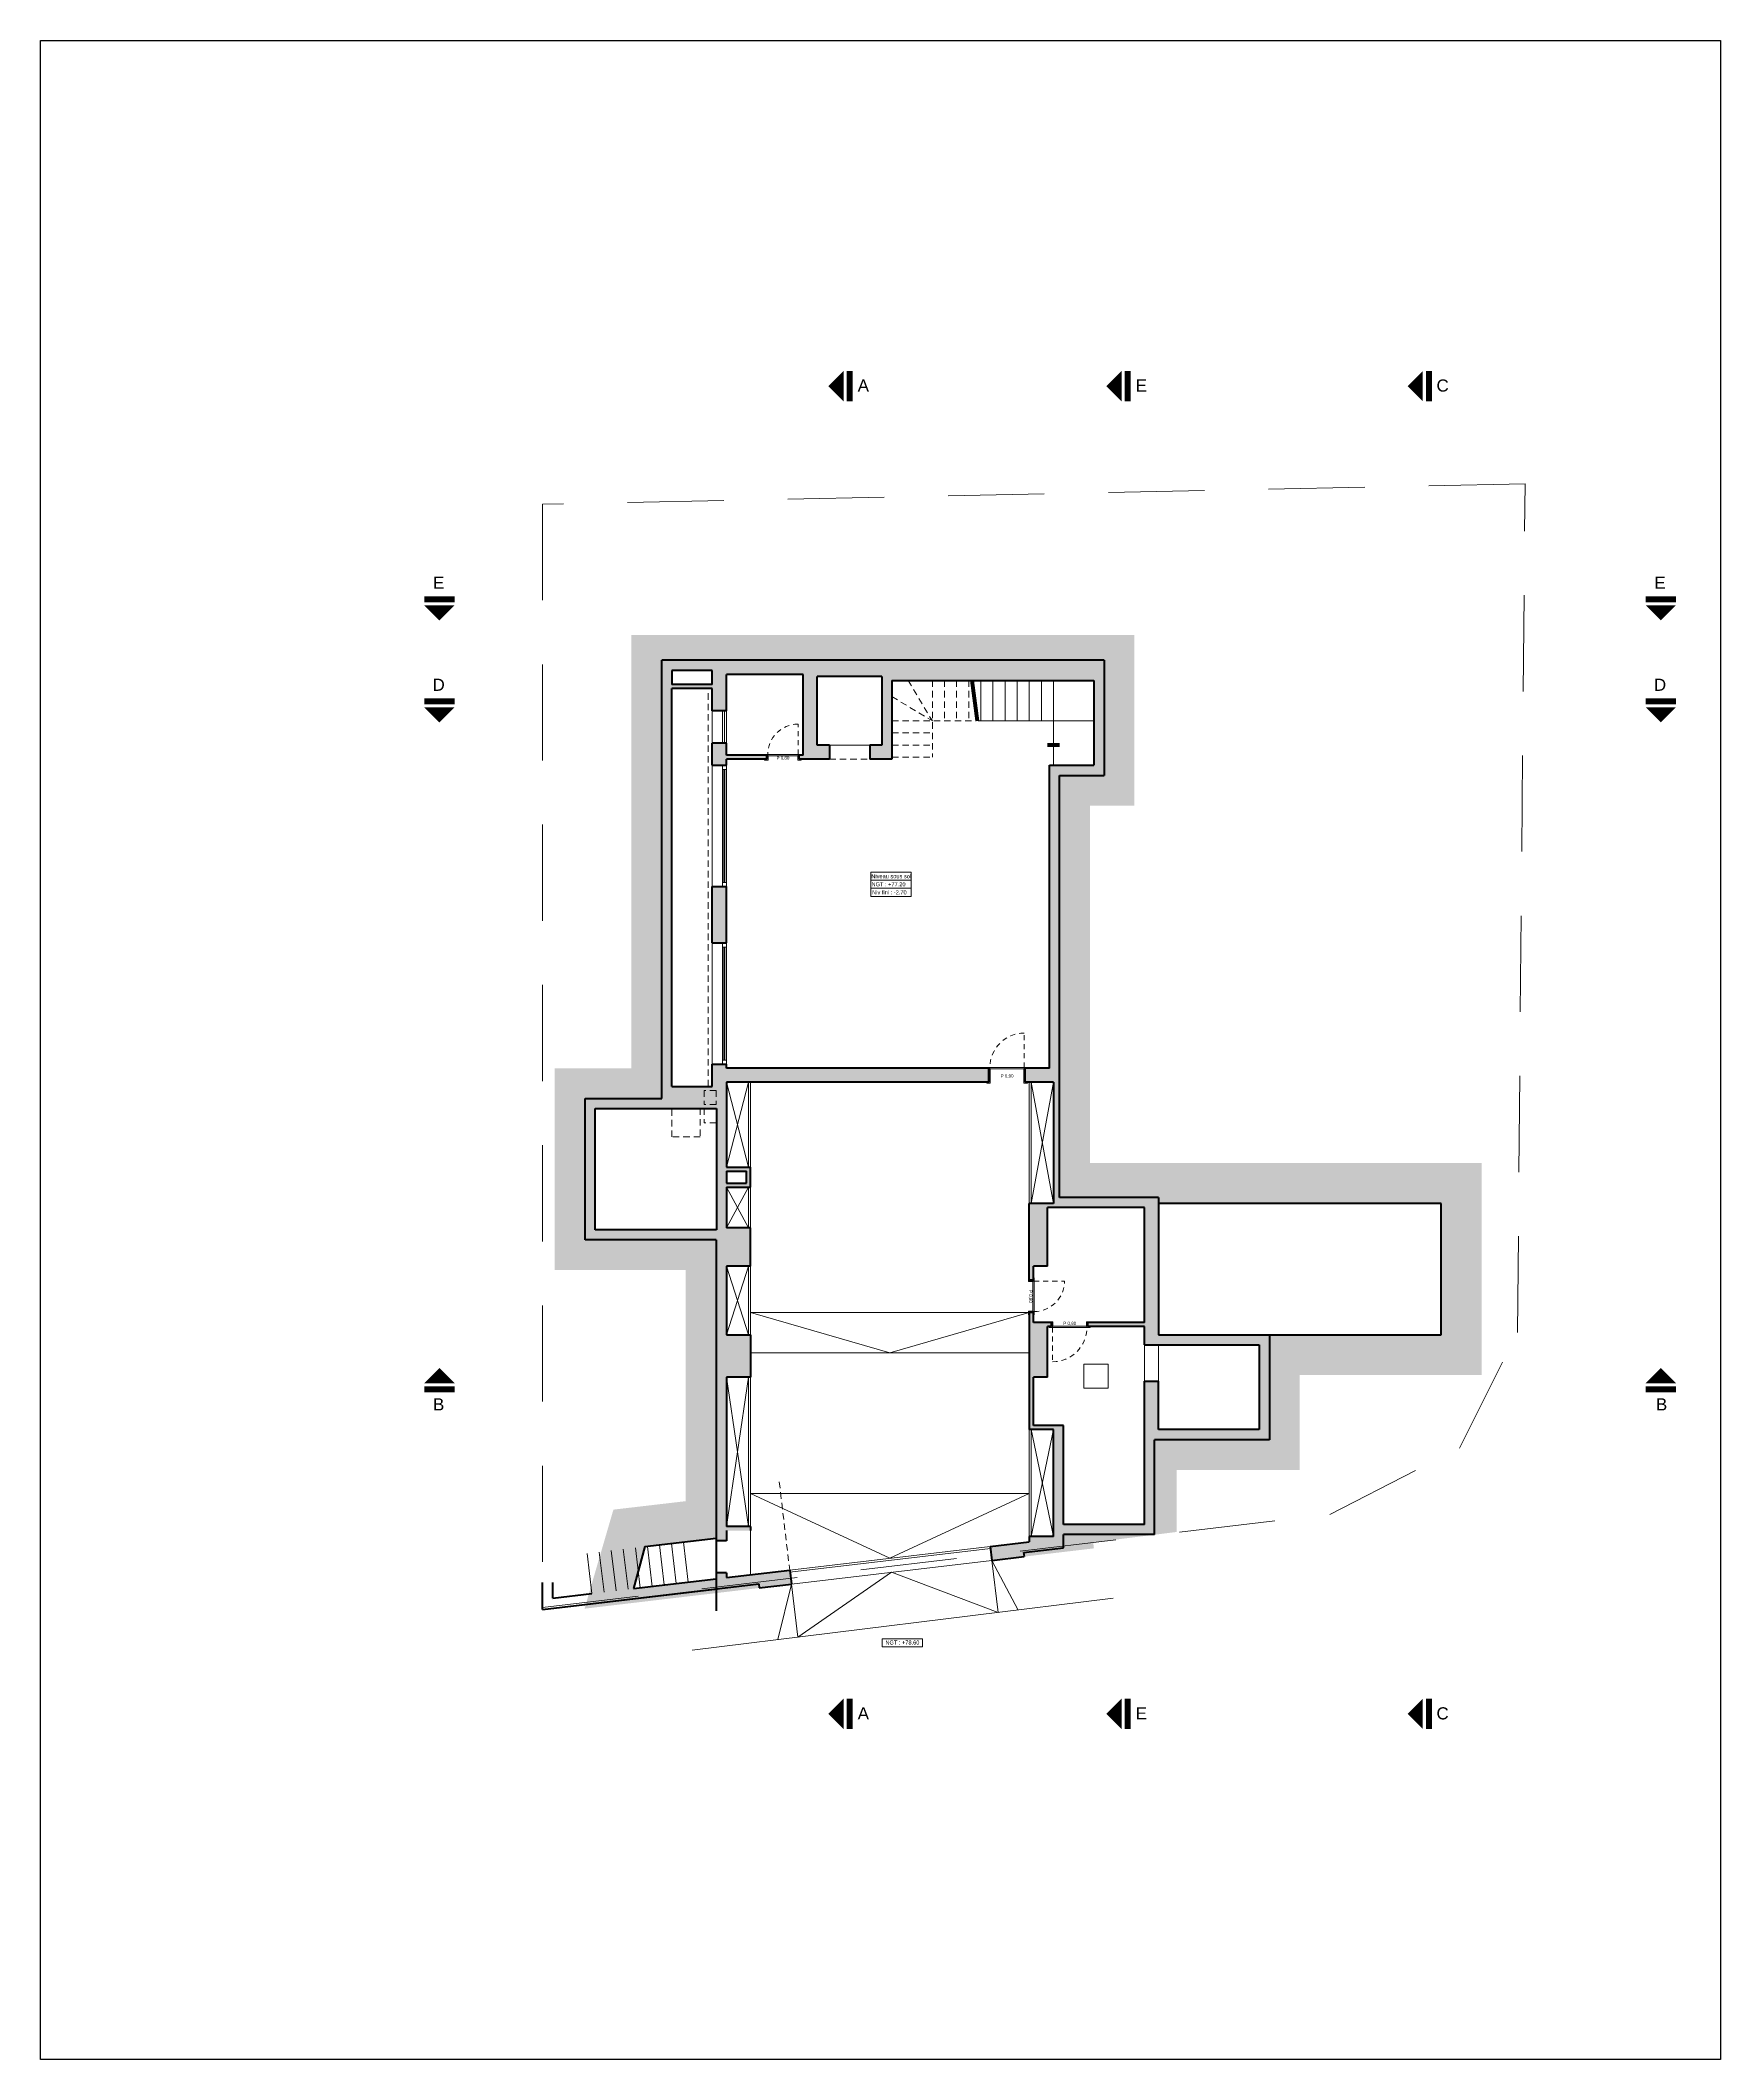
# Model space of a CAD drawing. Header units: millimetres. Extents: x 898 to 1196, y 229 to 443.
# Drawn here: x 1040.7 to 1082.3, y 320.1 to 370.1 of the extents above; entities that cross this region are included whole.
import ezdxf
from ezdxf.enums import TextEntityAlignment as Align

# ---------------------------------------------------------------- set-up
doc = ezdxf.new("R2010")
doc.units = ezdxf.units.MM
for name, pattern in [('HIDDEN', [0.375, 0.25, -0.125]), ('HIDDEN2', [4.7625, 3.175, -1.5875]), ('Projeté', [3.96875, 2.38125, -1.5875])]:
    doc.linetypes.add(name, pattern=pattern)
doc.layers.get('0').update_dxf_attribs({"color": 41})
doc.layers.get('DEFPOINTS').update_dxf_attribs({"color": 53})
for name, color, linetype, lineweight in [('A-FLOR-OVHD', 1, 'Projeté', 18), ('AN-Textes', 5, 'Continuous', 13), ('p allége', 1, 'Continuous', 20), ('p caché', 3, 'HIDDEN2', 20), ('p hachure', 253, 'Continuous', 15), ('p menuiserie', 5, 'Continuous', 20), ('p mur', 7, 'Continuous', 40), ('p symbole', 6, 'Continuous', 20), ('p texte', 7, 'Continuous', 15)]:
    doc.layers.add(name, color=color, linetype=linetype, lineweight=lineweight)
doc.styles.add('ARIAL', font='Arial.ttf', dxfattribs={"height": 0.1})
doc.dimstyles.new('ISO-25', dxfattribs={"dimtxt": 2.5, "dimasz": 2.5, "dimexe": 1.25, "dimexo": 0.625, "dimtad": 1, "dimtxsty": 'Standard', "dimcen": 2.5, "dimadec": 0, "dimazin": 0, "dimtfac": 1, "dimtmove": 0, "dimatfit": 3, "dimfxl": 1, "dimarcsym": 0})

msp = doc.modelspace()

# ---------------------------------------------------------------- texts
at = {"layer": 'p texte', "style": 'ARIAL'}
for s, height, p in [('A', 0.3, (1061.104, 361.588)), ('E', 0.3, (1067.987, 361.588)), ('C', 0.3, (1075.446, 361.588)), ('E', 0.3, (1050.589, 356.704)), ('E', 0.3, (1080.83, 356.704)), ('D', 0.3, (1050.589, 354.178)), ('D', 0.3, (1080.83, 354.178)), ('Niveau sous sol', 0.1, (1061.794, 349.439)), ('NGT : +77.20', 0.1, (1061.728, 349.239)), ('Niv fini : -2.70', 0.1, (1061.749, 349.039)), ('B', 0.3, (1050.589, 336.359)), ('B', 0.3, (1080.868, 336.359)), ('NGT : +78.60', 0.1, (1062.071, 330.463)), ('A', 0.3, (1061.104, 328.709)), ('E', 0.3, (1067.987, 328.709)), ('C', 0.3, (1075.446, 328.709))]:
    msp.add_text(s, height=height, dxfattribs=at).set_placement(p, align=Align.MIDDLE)

# ---------------------------------------------------------------- blocks, each defined once
blk = doc.blocks.new('*U41')
at = {"layer": 'p menuiserie'}
for p, q in [((3, 0), (0, 0)), ((3, -0.1), (0, -0.1)), ((0.1, 0), (0.1, -0.1)), ((2.9, -0.04), (0.1, -0.04)), ((2.9, -0.06), (0.1, -0.06)), ((2.9, 0), (2.9, -0.1))]:
    blk.add_line(p, q, dxfattribs=at)
blk = doc.blocks.new('*U42')
at = {"layer": 'p menuiserie'}
for p, q in [((3, 0), (0, 0)), ((3, -0.1), (0, -0.1)), ((0.1, 0), (0.1, -0.1)), ((2.9, -0.04), (0.1, -0.04)), ((2.9, -0.06), (0.1, -0.06)), ((2.9, 0), (2.9, -0.1))]:
    blk.add_line(p, q, dxfattribs=at)
blk = doc.blocks.new('*D95')
at = {"layer": 'DEFPOINTS', "color": 0, "transparency": 16777216}
for p in [(-0.375, 0.04), (0.425, 0.04), (-0.375, -0.002)]:
    blk.add_point(p, dxfattribs=at)
at = {"layer": 'AN-Textes', "color": 0, "transparency": 16777216, "insert": (0.025, -0.059), "char_height": 0.08, "attachment_point": 5}
blk.add_mtext('P 0,80', dxfattribs=at)
blk = doc.blocks.new('_None')
blk = doc.blocks.new('*D97')
at = {"layer": 'DEFPOINTS', "color": 0, "transparency": 16777216}
for p in [(-0.425, 0.04), (0.375, 0.04), (0.375, -0.002)]:
    blk.add_point(p, dxfattribs=at)
at = {"layer": 'AN-Textes', "color": 0, "transparency": 16777216, "insert": (-0.025, -0.059), "char_height": 0.08, "attachment_point": 5}
blk.add_mtext('P 0,80', dxfattribs=at)
blk = doc.blocks.new('*D99')
at = {"layer": 'DEFPOINTS', "color": 0, "transparency": 16777216}
for p in [(0.475, 0.002), (-0.425, -0.04), (0.475, -0.04)]:
    blk.add_point(p, dxfattribs=at)
at = {"layer": 'AN-Textes', "color": 0, "transparency": 16777216, "insert": (0.025, 0.059), "char_height": 0.08, "attachment_point": 5}
blk.add_mtext('P 0,90', dxfattribs=at)
blk = doc.blocks.new('*D101')
at = {"layer": 'DEFPOINTS', "color": 0, "transparency": 16777216}
for p in [(-0.475, -0.085), (-0.475, -0.127), (0.425, -0.085)]:
    blk.add_point(p, dxfattribs=at)
at = {"layer": 'AN-Textes', "color": 0, "transparency": 16777216, "insert": (-0.025, -0.184), "char_height": 0.08, "attachment_point": 5}
blk.add_mtext('P 0,90', dxfattribs=at)
blk = doc.blocks.new('*U94')
at = {"linetype": 'HIDDEN', "ltscale": 0.5}
blk.add_line((0.4, 0.035), (0.4, 0.785), dxfattribs=at)
for p, q in [((-0.43, 0.015), (-0.375, 0.015)), ((-0.375, -0.085), (-0.375, 0.015)), ((0.4, 0.035), (-0.35, 0.035)), ((0.4, 0), (-0.35, 0)), ((0.425, -0.085), (0.425, 0.015)), ((0.48, 0.015), (0.425, 0.015)), ((-0.43, -0.085), (-0.375, -0.085)), ((0.48, -0.085), (0.425, -0.085))]:
    blk.add_line(p, q)
for points in [[(-0.43, 0.015), (-0.43, 0.035), (-0.36, 0.035), (-0.36, 0.035), (-0.35, 0.035), (-0.35, 0), (-0.34, 0), (-0.34, -0.05), (-0.34, -0.05), (-0.34, -0.085), (-0.34, -0.085), (-0.34, -0.105), (-0.43, -0.105), (-0.43, -0.085)], [(0.48, 0.015), (0.48, 0.035), (0.41, 0.035), (0.41, 0.035), (0.4, 0.035), (0.4, 0), (0.39, 0), (0.39, -0.05), (0.39, -0.05), (0.39, -0.085), (0.39, -0.085), (0.39, -0.105), (0.48, -0.105), (0.48, -0.085)]]:
    blk.add_lwpolyline(points)
blk.add_arc((0.4, 0.035), 0.75, 90, 180, dxfattribs=at)
at = {"layer": 'AN-Textes'}
dim = blk.add_linear_dim(base=(-0.375, -0.002), p1=(0.425, 0.04), p2=(-0.375, 0.04), angle=180, text='P <>', dimstyle='ISO-25', override={"dimtxt": 0.08, "dimasz": 0.02, "dimexe": 0.6, "dimexo": 0, "dimgap": 0.01, "dimtad": 2, "dimjust": 0, "dimzin": 0, "dimblk1": 'None', "dimblk2": 'None', "dimsah": 1, "dimse1": 1, "dimse2": 1, "dimsd1": 1, "dimsd2": 1, "dimtix": 1, "dimtmove": 2}, dxfattribs=at)
dim.commit()
dim.dimension.update_dxf_attribs({"geometry": '*D95', "text_midpoint": (0.025, -0.059)})
blk = doc.blocks.new('*U96')
at = {"linetype": 'HIDDEN', "ltscale": 0.5}
blk.add_line((-0.4, 0.035), (-0.4, 0.785), dxfattribs=at)
for p, q in [((-0.48, 0.015), (-0.425, 0.015)), ((-0.425, -0.085), (-0.425, 0.015)), ((-0.4, 0.035), (0.35, 0.035)), ((-0.4, 0), (0.35, 0)), ((0.375, -0.085), (0.375, 0.015)), ((0.43, 0.015), (0.375, 0.015)), ((-0.48, -0.085), (-0.425, -0.085)), ((0.43, -0.085), (0.375, -0.085))]:
    blk.add_line(p, q)
for points in [[(-0.48, 0.015), (-0.48, 0.035), (-0.41, 0.035), (-0.41, 0.035), (-0.4, 0.035), (-0.4, 0), (-0.39, 0), (-0.39, -0.05), (-0.39, -0.05), (-0.39, -0.085), (-0.39, -0.085), (-0.39, -0.105), (-0.48, -0.105), (-0.48, -0.085)], [(0.43, 0.015), (0.43, 0.035), (0.36, 0.035), (0.36, 0.035), (0.35, 0.035), (0.35, 0), (0.34, 0), (0.34, -0.05), (0.34, -0.05), (0.34, -0.085), (0.34, -0.085), (0.34, -0.105), (0.43, -0.105), (0.43, -0.085)]]:
    blk.add_lwpolyline(points)
blk.add_arc((-0.4, 0.035), 0.75, 0, 90, dxfattribs=at)
at = {"layer": 'AN-Textes'}
dim = blk.add_linear_dim(base=(0.375, -0.002), p1=(-0.425, 0.04), p2=(0.375, 0.04), angle=0, text='P <>', dimstyle='ISO-25', override={"dimtxt": 0.08, "dimasz": 0.02, "dimexe": 0.6, "dimexo": 0, "dimgap": 0.01, "dimtad": 2, "dimjust": 0, "dimzin": 0, "dimblk1": 'None', "dimblk2": 'None', "dimsah": 1, "dimse1": 1, "dimse2": 1, "dimsd1": 1, "dimsd2": 1, "dimtix": 1, "dimtmove": 2}, dxfattribs=at)
dim.commit()
dim.dimension.update_dxf_attribs({"geometry": '*D97', "text_midpoint": (-0.025, -0.059)})
blk = doc.blocks.new('*U98')
for p, q in [((-0.48, 0.085), (-0.425, 0.085)), ((-0.425, 0.085), (-0.425, -0.015)), ((-0.4, 0), (0.45, 0)), ((0.475, 0.085), (0.475, -0.015)), ((0.53, 0.085), (0.475, 0.085)), ((-0.48, -0.015), (-0.425, -0.015)), ((-0.4, -0.035), (0.45, -0.035)), ((0.53, -0.015), (0.475, -0.015))]:
    blk.add_line(p, q)
at = {"linetype": 'HIDDEN', "ltscale": 0.5}
blk.add_line((-0.4, -0.035), (-0.4, -0.885), dxfattribs=at)
for points in [[(-0.48, -0.015), (-0.48, -0.035), (-0.41, -0.035), (-0.41, -0.035), (-0.4, -0.035), (-0.4, 0), (-0.39, 0), (-0.39, 0.05), (-0.39, 0.05), (-0.39, 0.085), (-0.39, 0.085), (-0.39, 0.105), (-0.48, 0.105), (-0.48, 0.085)], [(0.53, -0.015), (0.53, -0.035), (0.46, -0.035), (0.46, -0.035), (0.45, -0.035), (0.45, 0), (0.44, 0), (0.44, 0.05), (0.44, 0.05), (0.44, 0.085), (0.44, 0.085), (0.44, 0.105), (0.53, 0.105), (0.53, 0.085)]]:
    blk.add_lwpolyline(points)
blk.add_arc((-0.4, -0.035), 0.85, 270, 360, dxfattribs=at)
at = {"layer": 'AN-Textes'}
dim = blk.add_linear_dim(base=(0.475, 0.002), p1=(-0.425, -0.04), p2=(0.475, -0.04), text='P <>', dimstyle='ISO-25', override={"dimtxt": 0.08, "dimasz": 0.02, "dimexe": 0.6, "dimexo": 0, "dimgap": 0.01, "dimtad": 2, "dimjust": 0, "dimzin": 0, "dimblk1": 'None', "dimblk2": 'None', "dimsah": 1, "dimse1": 1, "dimse2": 1, "dimsd1": 1, "dimsd2": 1, "dimtix": 1, "dimtmove": 2}, dxfattribs=at)
dim.commit()
dim.dimension.update_dxf_attribs({"geometry": '*D99', "text_midpoint": (0.025, 0.059)})
blk = doc.blocks.new('*U100')
at = {"linetype": 'HIDDEN', "ltscale": 0.5}
blk.add_line((0.4, 0.035), (0.4, 0.885), dxfattribs=at)
for p, q in [((-0.53, 0.015), (-0.475, 0.015)), ((-0.475, -0.335), (-0.475, 0.015)), ((0.4, 0.035), (-0.45, 0.035)), ((0.4, 0), (-0.45, 0)), ((0.425, -0.335), (0.425, 0.015)), ((0.48, 0.015), (0.425, 0.015)), ((-0.53, -0.335), (-0.475, -0.335)), ((0.48, -0.335), (0.425, -0.335))]:
    blk.add_line(p, q)
for points in [[(-0.53, 0.015), (-0.53, 0.035), (-0.46, 0.035), (-0.46, 0.035), (-0.45, 0.035), (-0.45, 0), (-0.44, 0), (-0.44, -0.3), (-0.44, -0.3), (-0.44, -0.335), (-0.44, -0.335), (-0.44, -0.355), (-0.53, -0.355), (-0.53, -0.335)], [(0.48, 0.015), (0.48, 0.035), (0.41, 0.035), (0.41, 0.035), (0.4, 0.035), (0.4, 0), (0.39, 0), (0.39, -0.3), (0.39, -0.3), (0.39, -0.335), (0.39, -0.335), (0.39, -0.355), (0.48, -0.355), (0.48, -0.335)]]:
    blk.add_lwpolyline(points)
blk.add_arc((0.4, 0.035), 0.85, 90, 180, dxfattribs=at)
at = {"layer": 'AN-Textes'}
dim = blk.add_linear_dim(base=(-0.475, -0.127), p1=(0.425, -0.085), p2=(-0.475, -0.085), angle=180, text='P <>', dimstyle='ISO-25', override={"dimtxt": 0.08, "dimasz": 0.02, "dimexe": 0.6, "dimexo": 0, "dimgap": 0.01, "dimtad": 2, "dimjust": 0, "dimzin": 0, "dimblk1": 'None', "dimblk2": 'None', "dimsah": 1, "dimse1": 1, "dimse2": 1, "dimsd1": 1, "dimsd2": 1, "dimtix": 1, "dimtmove": 2}, dxfattribs=at)
dim.commit()
dim.dimension.update_dxf_attribs({"geometry": '*D101', "text_midpoint": (-0.025, -0.184)})

# ---------------------------------------------------------------- hatches: boundary and pattern name
at = {"layer": 'p hachure', "transparency": 33554559}
h = msp.add_hatch(color=256, dxfattribs=at)
h.dxf.hatch_style = 1
h.paths.add_polyline_path([(1057.363, 354.534), (1057.363, 354.184), (1056.363, 354.184), (1056.363, 354.534)], flags=16)
h.paths.add_polyline_path([(1068.414, 341.334), (1075.414, 341.334), (1075.414, 338.084), (1068.414, 338.084)], flags=16)
h.paths.add_polyline_path([(1057.464, 343.684), (1057.464, 340.684), (1054.464, 340.684), (1054.464, 343.684)], flags=16)
h.paths.add_polyline_path([(1057.713, 341.834), (1057.713, 342.134), (1058.213, 342.134), (1058.213, 341.834)], flags=16)
h.paths.add_polyline_path([(1067.813, 355.409), (1055.363, 355.409), (1055.363, 344.684), (1053.464, 344.684), (1053.464, 339.684), (1056.702, 339.684), (1056.702, 333.962), (1054.916, 333.753), (1054.201, 331.301), (1059.322, 331.907), (1059.281, 332.255), (1057.713, 332.069), (1057.713, 332.184), (1057.463, 332.184), (1057.463, 332.04), (1055.413, 331.797), (1055.691, 332.837), (1057.463, 333.047), (1057.463, 332.984), (1057.713, 332.984), (1057.713, 333.234), (1058.313, 333.234), (1058.313, 333.334), (1057.713, 333.334), (1057.713, 337.034), (1058.313, 337.034), (1058.313, 338.084), (1057.713, 338.084), (1057.713, 339.784), (1058.313, 339.784), (1058.313, 340.734), (1057.713, 340.734), (1057.713, 341.734), (1058.313, 341.734), (1058.313, 342.234), (1057.713, 342.234), (1057.713, 344.334), (1064.213, 344.334), (1064.213, 344.684), (1057.713, 344.684), (1057.713, 344.784), (1057.363, 344.784), (1057.363, 344.234), (1056.363, 344.234), (1056.363, 354.084), (1057.363, 354.084), (1057.363, 353.534), (1057.713, 353.534), (1057.713, 354.434), (1059.613, 354.434), (1059.613, 352.434), (1059.513, 352.434), (1059.513, 352.334), (1060.263, 352.334), (1060.263, 352.684), (1059.963, 352.684), (1059.963, 354.384), (1061.563, 354.384), (1061.563, 352.684), (1061.263, 352.684), (1061.263, 352.334), (1061.813, 352.334), (1061.813, 354.284), (1066.813, 354.284), (1066.813, 352.184), (1065.713, 352.184), (1065.713, 344.684), (1065.113, 344.684), (1065.113, 344.334), (1065.813, 344.334), (1065.813, 341.334), (1065.213, 341.334), (1065.213, 339.434), (1065.313, 339.434), (1065.313, 339.784), (1065.663, 339.784), (1065.663, 341.234), (1068.063, 341.234), (1068.063, 338.384), (1066.663, 338.384), (1066.663, 338.284), (1068.063, 338.284), (1068.063, 337.834), (1070.908, 337.834), (1070.908, 335.734), (1068.414, 335.734), (1068.414, 336.934), (1068.063, 336.934), (1068.063, 333.384), (1066.063, 333.384), (1066.063, 335.834), (1065.313, 335.834), (1065.313, 337.034), (1065.663, 337.034), (1065.663, 338.284), (1065.763, 338.284), (1065.763, 338.384), (1065.313, 338.384), (1065.313, 338.634), (1065.213, 338.634), (1065.213, 335.734), (1065.813, 335.734), (1065.813, 333.084), (1065.213, 333.084), (1065.213, 332.957), (1064.246, 332.842), (1064.287, 332.495), (1066.813, 332.794), (1066.795, 332.942), (1068.863, 333.2), (1068.863, 334.734), (1071.908, 334.734), (1071.908, 337.084), (1076.414, 337.084), (1076.414, 342.334), (1068.414, 342.334), (1066.813, 342.334), (1066.713, 342.334), (1066.713, 351.184), (1067.813, 351.184)])
h = msp.add_hatch(color=256, dxfattribs=at)
h.dxf.hatch_style = 1
h.paths.add_polyline_path([(1058.713, 352.434), (1057.713, 352.434), (1057.713, 352.734), (1057.363, 352.734), (1057.363, 352.184), (1057.713, 352.184), (1057.713, 352.334), (1058.713, 352.334)])
h = msp.add_hatch(color=256, dxfattribs=at)
h.dxf.hatch_style = 1
h.paths.add_polyline_path([(1057.713, 349.184), (1057.363, 349.184), (1057.363, 347.784), (1057.713, 347.784)])

# ---------------------------------------------------------------- linework, layer by layer
at = {"layer": 'A-FLOR-OVHD'}
for p, q in [((1077.487, 359.151), (1053.163, 358.652)), ((1077.3, 338.141), (1077.487, 359.151)), ((1053.163, 358.652), (1053.163, 331.329)), ((1075.862, 335.275), (1077.3, 338.141)), ((1072.658, 333.636), (1075.862, 335.275)), ((1053.163, 331.329), (1072.658, 333.636))]:
    msp.add_line(p, q, dxfattribs=at)
at = {"layer": 'DEFPOINTS'}
msp.add_lwpolyline([(1040.728, 370.134), (1082.329, 370.134), (1082.329, 320.134), (1040.728, 320.134)], close=True, dxfattribs=at)
at = {"layer": 'p allége'}
for p, q in [((1064.013, 354.284), (1064.013, 353.284)), ((1064.313, 354.284), (1064.313, 353.284)), ((1064.613, 354.284), (1064.613, 353.284)), ((1064.913, 354.284), (1064.913, 353.284)), ((1065.213, 354.284), (1065.213, 353.284)), ((1065.513, 354.284), (1065.513, 353.284)), ((1065.813, 354.284), (1065.813, 352.184)), ((1057.363, 353.534), (1057.363, 352.734)), ((1063.95, 353.284), (1065.813, 353.284)), ((1065.813, 353.284), (1066.813, 353.284)), ((1061.263, 352.684), (1060.263, 352.684)), ((1057.363, 349.184), (1057.363, 352.184)), ((1057.363, 344.784), (1057.363, 347.784)), ((1065.213, 338.634), (1058.313, 338.634)), ((1065.213, 337.634), (1058.313, 337.634)), ((1068.063, 336.934), (1068.063, 337.834)), ((1068.414, 336.934), (1068.414, 337.834)), ((1058.313, 334.154), (1065.213, 334.154)), ((1058.313, 333.234), (1058.313, 332.14)), ((1054.385, 331.675), (1054.267, 332.668)), ((1054.683, 331.71), (1054.565, 332.703)), ((1054.981, 331.746), (1054.863, 332.739)), ((1055.279, 331.781), (1055.161, 332.774)), ((1055.577, 331.816), (1055.459, 332.809)), ((1055.875, 331.851), (1055.757, 332.844)), ((1056.172, 331.887), (1056.055, 332.88)), ((1056.47, 331.922), (1056.353, 332.915)), ((1056.768, 331.957), (1056.651, 332.95)), ((1064.287, 332.495), (1059.322, 331.907)), ((1064.287, 332.495), (1064.44, 331.208)), ((1064.287, 332.495), (1064.936, 331.266)), ((1067.293, 331.561), (1056.867, 330.275)), ((1059.322, 331.905), (1058.987, 330.536)), ((1059.322, 331.907), (1059.483, 330.597))]:
    msp.add_line(p, q, dxfattribs=at)
msp.add_lwpolyline([(1066.563, 337.359), (1067.163, 337.359), (1067.163, 336.759), (1066.563, 336.759)], close=True, dxfattribs=at)
at = {"layer": 'p caché', "ltscale": 0.05}
for p, q in [((1057.263, 344.234), (1057.263, 354.084)), ((1062.213, 354.284), (1062.813, 353.284)), ((1062.813, 354.284), (1062.813, 352.384)), ((1063.113, 354.284), (1063.113, 353.284)), ((1063.413, 354.284), (1063.413, 353.284)), ((1063.713, 354.284), (1063.713, 353.284)), ((1061.813, 353.884), (1062.813, 353.284)), ((1061.813, 353.284), (1063.9, 353.284)), ((1061.813, 352.984), (1062.813, 352.984)), ((1061.813, 352.684), (1062.813, 352.684)), ((1060.263, 352.334), (1061.263, 352.334)), ((1061.813, 352.384), (1062.813, 352.384)), ((1061.813, 352.334), (1061.813, 352.384)), ((1057.463, 344.134), (1057.163, 344.134)), ((1057.163, 344.134), (1057.163, 343.784)), ((1057.463, 344.134), (1057.463, 343.784)), ((1056.363, 342.984), (1056.363, 343.684)), ((1057.063, 343.684), (1057.063, 343.334)), ((1057.063, 343.684), (1057.063, 342.984)), ((1057.463, 343.784), (1057.163, 343.784)), ((1057.163, 343.684), (1057.163, 343.334)), ((1057.463, 343.334), (1057.163, 343.334)), ((1057.063, 342.984), (1056.363, 342.984)), ((1059.022, 334.439), (1059.281, 332.255))]:
    msp.add_line(p, q, dxfattribs=at)
at = {"layer": 'p menuiserie'}
for p, q in [((1057.613, 352.734), (1057.613, 353.534)), ((1057.663, 352.734), (1057.663, 353.534)), ((1057.713, 352.734), (1057.713, 353.534)), ((1058.263, 342.234), (1058.263, 344.334)), ((1058.313, 342.234), (1058.313, 344.334)), ((1065.213, 341.334), (1065.213, 344.334)), ((1065.263, 341.334), (1065.263, 344.334)), ((1058.263, 340.734), (1058.263, 341.734)), ((1058.313, 340.734), (1058.313, 341.734)), ((1058.263, 339.784), (1058.263, 338.084)), ((1058.313, 339.784), (1058.313, 338.084)), ((1058.263, 337.034), (1058.263, 333.334)), ((1058.313, 337.034), (1058.313, 333.334)), ((1065.213, 335.734), (1065.213, 333.084)), ((1065.263, 335.734), (1065.263, 333.084)), ((1059.281, 332.255), (1064.246, 332.842)), ((1059.287, 332.205), (1064.252, 332.793))]:
    msp.add_line(p, q, dxfattribs=at)
at = {"layer": 'p mur'}
for p, q in [((1056.113, 343.934), (1056.113, 354.784)), ((1067.063, 354.784), (1056.113, 354.784)), ((1057.363, 354.534), (1056.363, 354.534)), ((1056.363, 354.534), (1056.363, 354.184)), ((1057.363, 354.184), (1057.363, 354.534)), ((1067.063, 354.784), (1067.063, 351.934)), ((1057.363, 354.184), (1056.363, 354.184)), ((1056.363, 344.234), (1056.363, 354.084)), ((1057.363, 354.084), (1056.363, 354.084)), ((1057.363, 353.534), (1057.363, 354.084)), ((1059.613, 354.434), (1057.713, 354.434)), ((1057.713, 353.534), (1057.713, 354.434)), ((1059.613, 352.434), (1059.613, 354.434)), ((1061.563, 354.384), (1059.963, 354.384)), ((1059.963, 352.684), (1059.963, 354.384)), ((1061.563, 354.384), (1061.563, 352.684)), ((1061.813, 354.284), (1061.813, 352.334)), ((1061.813, 354.284), (1066.813, 354.284)), ((1063.763, 354.284), (1063.9, 353.284)), ((1063.813, 354.284), (1063.95, 353.284)), ((1066.813, 354.284), (1066.813, 352.184)), ((1057.713, 353.534), (1057.363, 353.534)), ((1057.713, 352.734), (1057.363, 352.734)), ((1057.363, 352.184), (1057.363, 352.734)), ((1057.713, 352.434), (1057.713, 352.734)), ((1060.263, 352.684), (1059.963, 352.684)), ((1060.263, 352.684), (1060.263, 352.334)), ((1061.563, 352.684), (1061.263, 352.684)), ((1061.263, 352.684), (1061.263, 352.334)), ((1057.363, 352.184), (1057.713, 352.184)), ((1058.713, 352.434), (1057.713, 352.434)), ((1058.713, 352.334), (1057.713, 352.334)), ((1057.713, 352.184), (1057.713, 352.334)), ((1058.713, 352.334), (1058.713, 352.434)), ((1059.513, 352.334), (1059.513, 352.434)), ((1059.613, 352.434), (1059.513, 352.434)), ((1060.263, 352.334), (1059.513, 352.334)), ((1061.813, 352.334), (1061.263, 352.334)), ((1065.713, 352.184), (1066.813, 352.184)), ((1065.713, 344.684), (1065.713, 352.184)), ((1065.963, 351.934), (1067.063, 351.934)), ((1065.963, 341.484), (1065.963, 351.934)), ((1057.363, 349.184), (1057.713, 349.184)), ((1057.363, 347.784), (1057.363, 349.184)), ((1057.713, 347.784), (1057.713, 349.184)), ((1057.363, 347.784), (1057.713, 347.784)), ((1057.363, 344.784), (1057.713, 344.784)), ((1057.363, 344.234), (1057.363, 344.784)), ((1057.713, 344.684), (1057.713, 344.784)), ((1064.213, 344.684), (1057.713, 344.684)), ((1064.213, 344.334), (1064.213, 344.684)), ((1065.713, 344.684), (1065.113, 344.684)), ((1065.113, 344.334), (1065.113, 344.684)), ((1056.363, 344.234), (1057.363, 344.234)), ((1064.213, 344.334), (1057.713, 344.334)), ((1057.713, 344.334), (1057.713, 342.234)), ((1065.813, 344.334), (1065.113, 344.334)), ((1065.813, 344.334), (1065.813, 341.334)), ((1054.214, 343.934), (1056.113, 343.934)), ((1054.214, 340.434), (1054.214, 343.934)), ((1054.464, 343.684), (1057.464, 343.684)), ((1054.464, 340.684), (1054.464, 343.684)), ((1057.464, 343.684), (1057.464, 340.684)), ((1057.713, 342.234), (1058.313, 342.234)), ((1057.713, 342.134), (1057.713, 341.834)), ((1057.713, 342.134), (1058.213, 342.134)), ((1058.213, 341.834), (1058.213, 342.134)), ((1058.313, 341.734), (1058.313, 342.234)), ((1057.713, 341.834), (1058.213, 341.834)), ((1057.713, 341.734), (1057.713, 340.734)), ((1057.713, 341.734), (1058.313, 341.734)), ((1065.813, 341.334), (1065.213, 341.334)), ((1065.213, 339.434), (1065.213, 341.334)), ((1068.063, 341.234), (1065.663, 341.234)), ((1065.663, 339.784), (1065.663, 341.234)), ((1068.414, 341.484), (1065.963, 341.484)), ((1068.063, 338.384), (1068.063, 341.234)), ((1068.414, 341.484), (1068.414, 338.084)), ((1075.414, 341.334), (1068.414, 341.334)), ((1075.414, 338.084), (1075.414, 341.334)), ((1057.464, 340.684), (1054.464, 340.684)), ((1058.313, 340.734), (1057.713, 340.734)), ((1058.313, 339.784), (1058.313, 340.734)), ((1057.463, 340.434), (1054.214, 340.434)), ((1057.463, 340.434), (1057.463, 331.249)), ((1058.313, 339.784), (1057.713, 339.784)), ((1057.713, 339.784), (1057.713, 338.084)), ((1065.663, 339.784), (1065.313, 339.784)), ((1065.313, 339.434), (1065.313, 339.784)), ((1065.313, 339.434), (1065.213, 339.434)), ((1065.313, 338.634), (1065.213, 338.634)), ((1065.213, 338.634), (1065.213, 335.734)), ((1065.313, 338.384), (1065.313, 338.634)), ((1057.713, 338.084), (1058.313, 338.084)), ((1058.313, 338.084), (1058.313, 337.034)), ((1065.763, 338.384), (1065.313, 338.384)), ((1065.763, 338.284), (1065.663, 338.284)), ((1065.663, 337.034), (1065.663, 338.284)), ((1065.763, 338.284), (1065.763, 338.384)), ((1068.063, 338.384), (1066.663, 338.384)), ((1066.663, 338.284), (1066.663, 338.384)), ((1068.063, 338.284), (1066.663, 338.284)), ((1068.063, 337.834), (1068.063, 338.284)), ((1068.414, 338.084), (1075.414, 338.084)), ((1071.158, 338.084), (1071.158, 335.484)), ((1068.063, 337.834), (1070.908, 337.834)), ((1070.908, 337.834), (1070.908, 335.734)), ((1058.313, 337.034), (1057.713, 337.034)), ((1057.713, 337.034), (1057.713, 333.334)), ((1065.663, 337.034), (1065.313, 337.034)), ((1065.313, 335.834), (1065.313, 337.034)), ((1068.063, 333.384), (1068.063, 336.934)), ((1068.063, 336.934), (1068.414, 336.934)), ((1068.414, 335.734), (1068.414, 336.934)), ((1065.813, 335.734), (1065.213, 335.734)), ((1066.063, 335.834), (1065.313, 335.834)), ((1065.813, 333.084), (1065.813, 335.734)), ((1066.063, 333.384), (1066.063, 335.834)), ((1070.908, 335.734), (1068.414, 335.734)), ((1068.313, 333.134), (1068.313, 335.484)), ((1071.158, 335.484), (1068.313, 335.484)), ((1055.691, 332.837), (1057.463, 333.047)), ((1057.463, 333.047), (1057.463, 332.984)), ((1058.313, 333.334), (1057.713, 333.334)), ((1057.713, 333.234), (1057.713, 332.984)), ((1058.313, 333.334), (1058.313, 333.234)), ((1065.813, 333.084), (1065.213, 333.084)), ((1065.213, 333.084), (1065.213, 332.957)), ((1068.063, 333.384), (1066.063, 333.384)), ((1066.063, 332.806), (1066.063, 333.134)), ((1068.313, 333.134), (1066.063, 333.134)), ((1055.691, 332.837), (1055.413, 331.797)), ((1057.713, 332.984), (1057.463, 332.984)), ((1064.246, 332.842), (1065.213, 332.957)), ((1064.246, 332.842), (1064.287, 332.495)), ((1064.287, 332.495), (1065.082, 332.589)), ((1065.07, 332.688), (1066.063, 332.806)), ((1065.07, 332.688), (1065.082, 332.589)), ((1055.413, 331.797), (1057.463, 332.04)), ((1057.713, 332.184), (1057.463, 332.184)), ((1057.463, 332.184), (1057.463, 332.04)), ((1057.713, 332.069), (1059.281, 332.255)), ((1057.713, 332.184), (1057.713, 332.069)), ((1059.281, 332.255), (1059.322, 331.907)), ((1053.163, 331.279), (1053.163, 331.95)), ((1053.163, 331.279), (1058.516, 331.912)), ((1053.163, 331.279), (1057.493, 331.791)), ((1053.413, 331.56), (1053.413, 331.95)), ((1053.413, 331.56), (1054.385, 331.675)), ((1058.516, 331.912), (1058.528, 331.813)), ((1058.528, 331.813), (1059.322, 331.907))]:
    msp.add_line(p, q, dxfattribs=at)
at = {"layer": 'p symbole'}
for p, q in [((1062.288, 349.338), (1061.288, 349.338)), ((1062.288, 349.138), (1061.288, 349.138)), ((1058.263, 344.334), (1057.713, 342.234)), ((1058.263, 342.234), (1057.713, 344.334)), ((1065.263, 344.334), (1065.813, 341.334)), ((1065.263, 341.334), (1065.813, 344.334)), ((1058.263, 341.734), (1057.713, 340.734)), ((1058.263, 340.734), (1057.713, 341.734)), ((1057.713, 338.084), (1058.263, 339.784)), ((1057.713, 339.784), (1058.263, 338.084)), ((1058.263, 333.334), (1057.713, 337.034)), ((1058.263, 337.034), (1057.713, 333.334)), ((1065.813, 333.084), (1065.263, 335.734)), ((1065.813, 335.734), (1065.263, 333.084)), ((1061.805, 332.201), (1059.483, 330.597)), ((1064.44, 331.208), (1061.805, 332.201))]:
    msp.add_line(p, q, dxfattribs=at)
at = {"layer": 'p symbole', "color": 252, "true_color": 0x939598, "const_width": 0.15}
for points in [[(1060.763, 361.199), (1060.763, 361.949)], [(1067.646, 361.199), (1067.646, 361.949)], [(1075.106, 361.199), (1075.106, 361.949)], [(1050.232, 356.297), (1050.982, 356.297)], [(1080.473, 356.297), (1081.223, 356.297)], [(1050.232, 353.771), (1050.982, 353.771)], [(1080.473, 353.771), (1081.223, 353.771)], [(1050.232, 336.734), (1050.982, 336.734)], [(1080.473, 336.734), (1081.223, 336.734)], [(1060.763, 328.32), (1060.763, 329.07)], [(1067.646, 328.32), (1067.646, 329.07)], [(1075.106, 328.32), (1075.106, 329.07)]]:
    msp.add_lwpolyline(points, dxfattribs=at)
at = {"layer": 'p symbole', "color": 252, "true_color": 0x939598}
for points in [[(1060.613, 361.574, 0.75, 0, 0), (1060.238, 361.574, 0, 0, 0)], [(1067.496, 361.574, 0.75, 0, 0), (1067.121, 361.574, 0, 0, 0)], [(1074.956, 361.574, 0.75, 0, 0), (1074.581, 361.574, 0, 0, 0)], [(1050.607, 356.147, 0.75, 0, 0), (1050.607, 355.772, 0, 0, 0)], [(1080.848, 356.147, 0.75, 0, 0), (1080.848, 355.772, 0, 0, 0)], [(1050.607, 353.621, 0.75, 0, 0), (1050.607, 353.246, 0, 0, 0)], [(1080.848, 353.621, 0.75, 0, 0), (1080.848, 353.246, 0, 0, 0)], [(1050.607, 336.884, 0.75, 0, 0), (1050.607, 337.259, 0, 0, 0)], [(1080.848, 336.884, 0.75, 0, 0), (1080.848, 337.259, 0, 0, 0)], [(1060.613, 328.695, 0.75, 0, 0), (1060.238, 328.695, 0, 0, 0)], [(1067.496, 328.695, 0.75, 0, 0), (1067.121, 328.695, 0, 0, 0)], [(1074.956, 328.695, 0.75, 0, 0), (1074.581, 328.695, 0, 0, 0)]]:
    msp.add_lwpolyline(points, format="xyseb", dxfattribs=at)
at = {"layer": 'p symbole'}
for points in [[(1063.832, 353.784, 0, 0, 0), (1062.313, 353.784, 0, 0, 0), (1062.313, 352.384, 0.3, 0, 0), (1062.313, 352.084, 0, 0, 0)], [(1065.663, 352.684, 0.1, 0.1, 0), (1065.963, 352.684, 0, 0, 0), (1066.313, 352.684, 0, 0, 0), (1066.313, 353.784, 0, 0, 0), (1063.882, 353.784, 0, 0, 0)]]:
    msp.add_lwpolyline(points, format="xyseb", dxfattribs=at)
for points in [[(1061.288, 349.538), (1062.288, 349.538), (1062.288, 348.938), (1061.288, 348.938), (1061.288, 349.538)], [(1065.213, 338.634), (1061.763, 337.634), (1058.313, 338.634)], [(1065.213, 334.154), (1061.763, 332.549), (1058.313, 334.154)]]:
    msp.add_lwpolyline(points, dxfattribs=at)
msp.add_lwpolyline([(1061.567, 330.557), (1062.567, 330.557), (1062.567, 330.357), (1061.567, 330.357)], close=True, dxfattribs=at)

# ---------------------------------------------------------------- block references
at = {"layer": 'p menuiserie'}
for name, p in [('*U94', (1059.088, 352.419)), ('*U100', (1064.688, 344.669)), ('*U98', (1066.188, 338.299))]:
    msp.add_blockref(name, p, dxfattribs=at)
for name, p, rotation in [('*U41', (1057.713, 352.184), 269.9999999999999), ('*U42', (1057.713, 347.784), 269.9999999999999), ('*U96', (1065.298, 339.009), 270)]:
    msp.add_blockref(name, p, dxfattribs=dict(at, rotation=rotation))

msp.set_redraw_order([(e.dxf.handle, doc.entitydb.next_handle()) for e in msp.query("TEXT MTEXT ATTDEF DIMENSION ARC_DIMENSION")])  # texts and dimensions are drawn at this point

doc.saveas('drawing.dxf')
